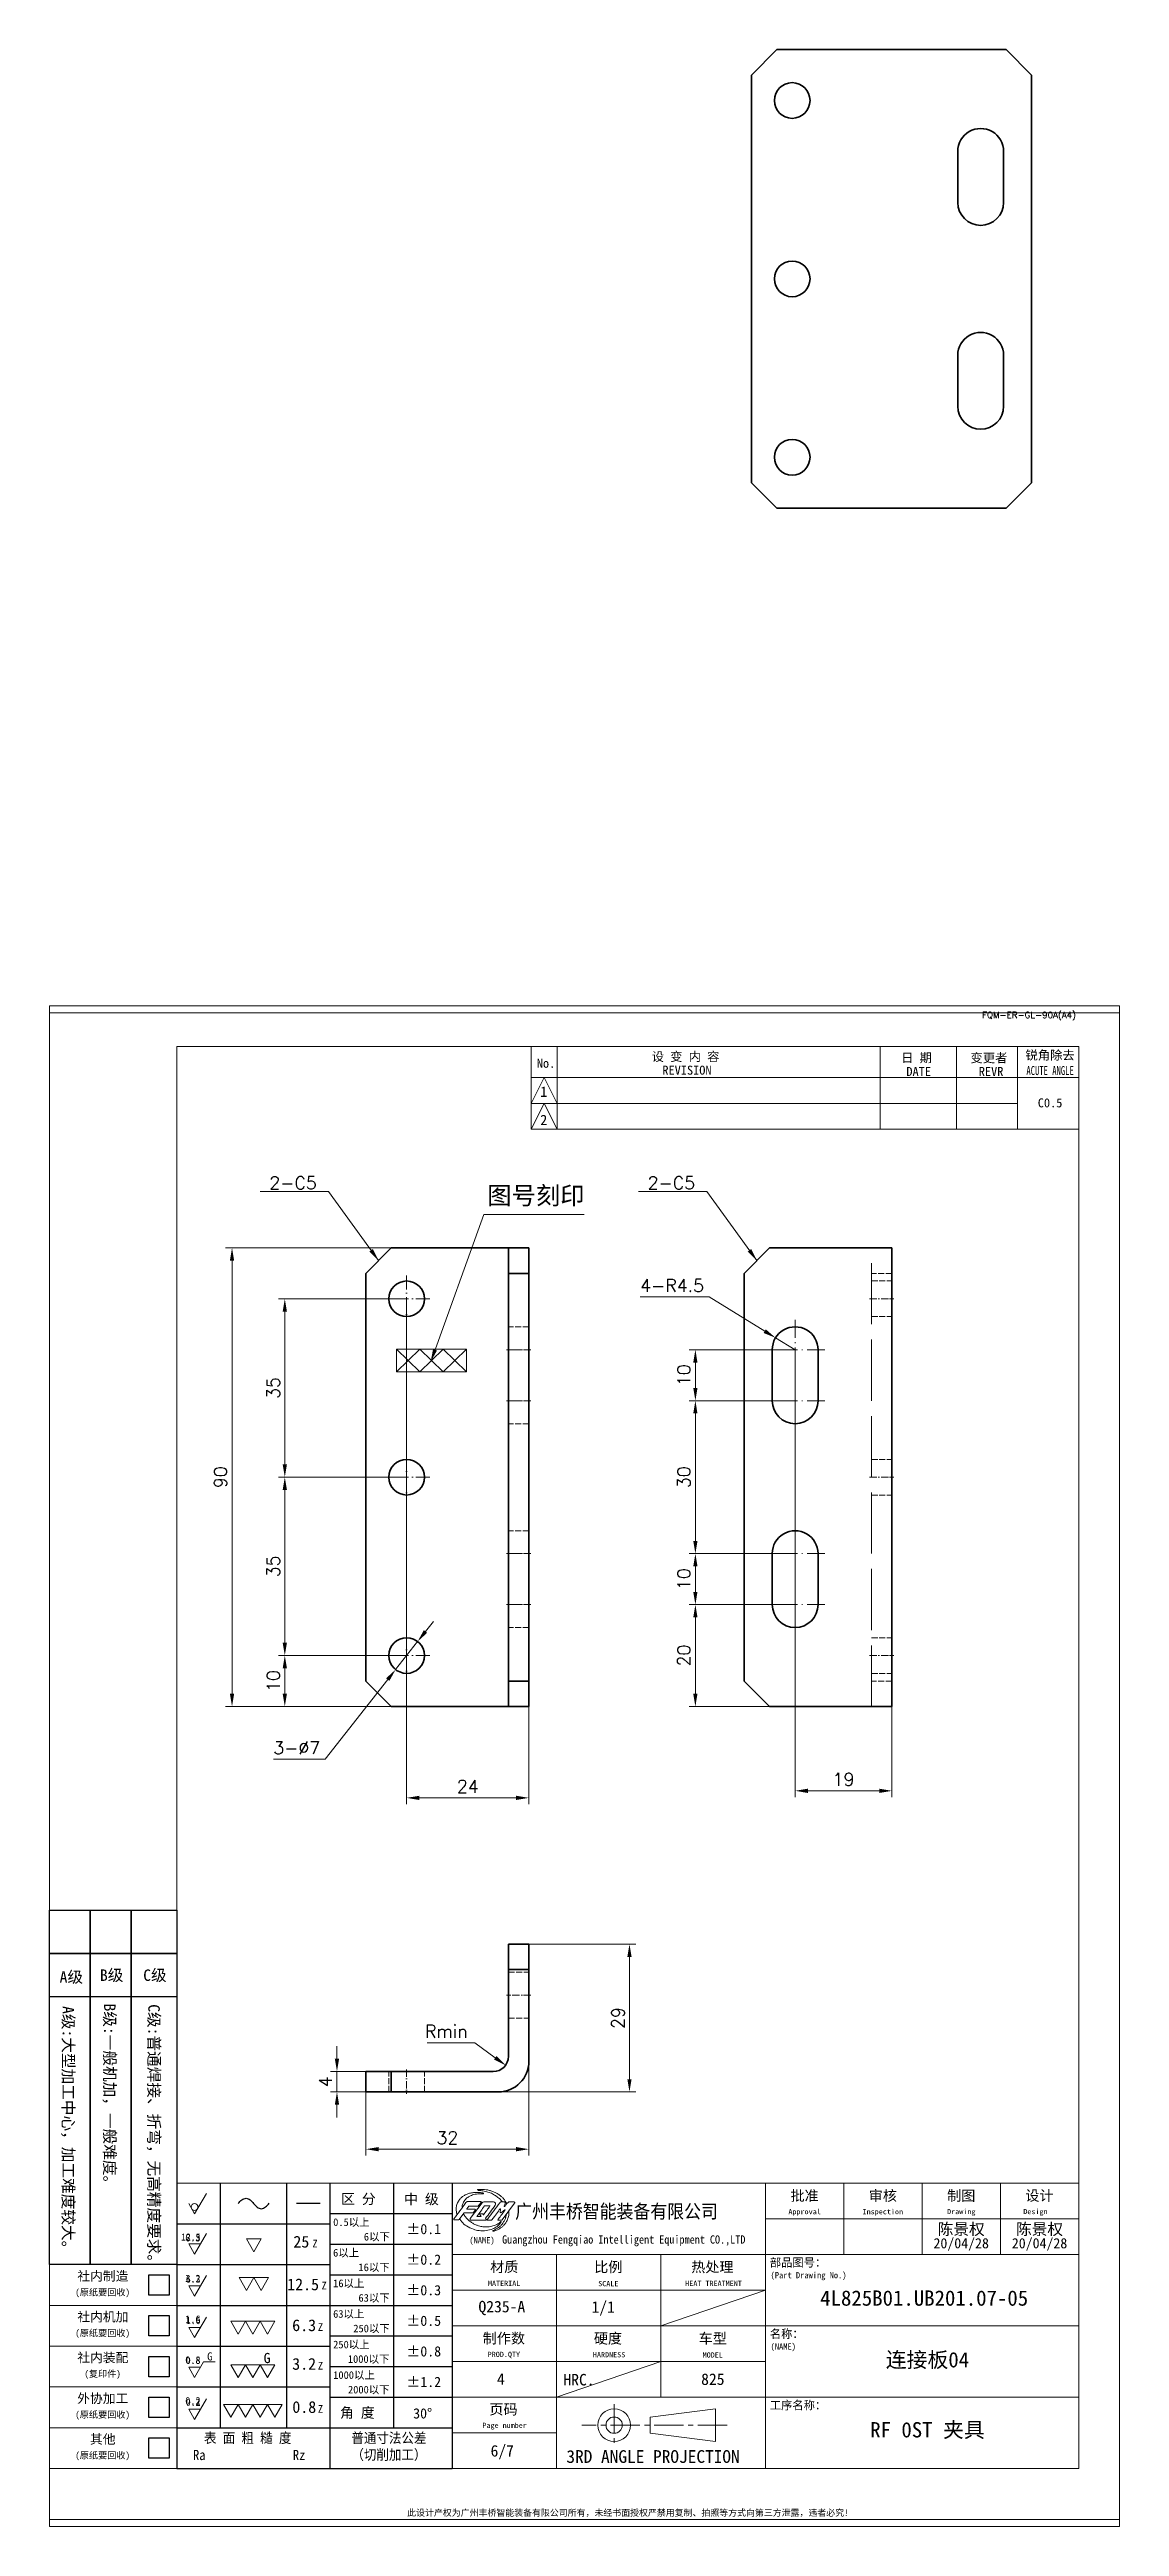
# Model space of a CAD drawing. Header units: millimetres. Extents: x -162325 to -83245, y 277409 to 326486.
# Drawn here: x -154398.5 to -154188.5, y 301469.7 to 301955.7 of the extents above; entities that cross this region are included whole.
import ezdxf
from ezdxf.enums import TextEntityAlignment as Align

# ---------------------------------------------------------------- set-up
doc = ezdxf.new("R2010")
doc.units = ezdxf.units.MM
for name, pattern in [('CENTER2', [28.575, 19.05, -3.175, 3.175, -3.175]), ('DASHDOT', [18.5, 12, -3, 0.5, -3]), ('DASHED', [15, 12, -3]), ('DASHED2', [9.525, 6.35, -3.175])]:
    doc.linetypes.add(name, pattern=pattern)
for name, color, linetype, lineweight in [('A4', 3, 'Continuous', 20), ('中心线', 2, 'CENTER2', 13), ('图框', 7, 'Continuous', 20), ('尺寸线', 3, 'Continuous', 13), ('文字', 1, 'Continuous', 13), ('标注线', 3, 'Continuous', 25), ('细实线', 4, 'Continuous', 25), ('虚线', 2, 'DASHED2', 25)]:
    doc.layers.add(name, color=color, linetype=linetype, lineweight=lineweight)
doc.layers.add('MARK', color=7, linetype='Continuous')
doc.styles.add('CH-1', font='')
doc.styles.add('DIM', font='romans.shx', dxfattribs={"width": 0.8, "bigfont": 'bigfont.shx'})
doc.styles.add('MX_NOTE_STANDARD', font='txt.shx', dxfattribs={"bigfont": 'extfont.shx'})
doc.styles.get("Standard").update_dxf_attribs({"font": 'txt', "bigfont": 'gbcbig.shx'})
doc.styles.get('CH-1').set_extended_font_data('SimSun')
doc.dimstyles.new('副本01', dxfattribs={"dimtxt": 2.5, "dimasz": 2.5, "dimexe": 1.25, "dimexo": 0, "dimgap": 1, "dimtad": 1, "dimdsep": 46, "dimtxsty": 'Standard', "dimcen": 1, "dimclrd": 3, "dimclre": 3, "dimclrt": 1, "dimadec": 1, "dimazin": 2, "dimtfac": 1, "dimtmove": 0, "dimatfit": 3, "dimfxl": 0, "dimtolj": 1, "dimlwd": -1, "dimlwe": -1, "dimarcsym": 0})
doc.dimstyles.new('副本01$3', dxfattribs={"dimtxt": 2.5, "dimasz": 2.5, "dimexe": 1.25, "dimexo": 0, "dimgap": 1, "dimtad": 1, "dimtih": 1, "dimtoh": 1, "dimdsep": 46, "dimtxsty": 'Standard', "dimcen": 1, "dimclrd": 3, "dimclre": 3, "dimclrt": 1, "dimadec": 1, "dimazin": 2, "dimtfac": 1, "dimtmove": 0, "dimatfit": 3, "dimfxl": 0, "dimtolj": 1, "dimlwd": -1, "dimlwe": -1, "dimarcsym": 0})
doc.dimstyles.new('副本01$4', dxfattribs={"dimtxt": 2.5, "dimasz": 2.5, "dimexe": 1.25, "dimexo": 0, "dimgap": 1, "dimtad": 1, "dimtih": 1, "dimtoh": 1, "dimdsep": 46, "dimtxsty": 'Standard', "dimcen": 1, "dimclrd": 3, "dimclre": 3, "dimclrt": 1, "dimadec": 1, "dimazin": 2, "dimtfac": 1, "dimtmove": 0, "dimatfit": 3, "dimfxl": 0, "dimtolj": 1, "dimlwd": -1, "dimlwe": -1, "dimarcsym": 0})

msp = doc.modelspace()

# ---------------------------------------------------------------- texts
at = {"layer": '尺寸线', "char_height": 2.5, "width": 10.70269, "attachment_point": 1, "style": 'MX_NOTE_STANDARD'}
for insert in [(-154355.404, 301734.591), (-154281.149, 301734.591)]:
    msp.add_mtext('{\\C1;2-C5}', dxfattribs=dict(at, insert=insert))
at = {"layer": '文字', "color": 1, "linetype": 'Continuous', "style": 'CH-1'}
for s, height, p in [('陈景权', 2.25, (-154219.608, 301528.085)), ('陈景权', 2.25, (-154204.233, 301528.085)), ('20/04/28', 2, (-154219.608, 301525.117)), ('20/04/28', 2, (-154204.233, 301525.117)), ('Q235-A', 2.25, (-154309.77, 301512.579, -250.081)), ('1/1', 2.25, (-154289.874, 301512.579, -250.081)), ('4L825B01.UB201.07-05', 3, (-154226.876, 301514.494, -250.081)), ('连接板04', 3, (-154226.237, 301502.464, -250.081)), ('4', 2.25, (-154309.962, 301498.623, -250.081)), ('825', 2.25, (-154268.351, 301498.579, -250.081)), ('RF 0ST 夹具', 3, (-154226.237, 301488.725, -250.081)), ('6/7', 2.25, (-154309.688, 301484.366, -250.081))]:
    msp.add_text(s, height=height, dxfattribs=at).set_placement(p, align=Align.MIDDLE)

# ---------------------------------------------------------------- blocks, each defined once
blk = doc.blocks.new('A$C34C2392C')
at = {"linetype": 'CENTER2', "ltscale": 0.3}
for p, q in [((16.64, 0), (-11.88, 0)), ((-5.53, 4.13), (-5.53, -4.13))]:
    blk.add_line(p, q, dxfattribs=at)
for p, q in [((1.54, 1.6), (14.34, 3.2)), ((1.54, -1.6), (1.54, 1.6)), ((14.34, 3.2), (14.34, -3.2)), ((14.34, -3.2), (1.54, -1.6))]:
    blk.add_line(p, q)
for radius in [3.2, 1.6]:
    blk.add_arc((-5.53, 0), radius, 0, 359.9894)
blk = doc.blocks.new('A$C67844AE1')
for p, q in [((-492, 112), (0, 112)), ((-246, 112), (-246, -112)), ((-184.5, 112), (-184.5, 56)), ((-123, 112), (-123, 56)), ((-61.5, 112), (-61.5, 56)), ((0, -112), (0, 112)), ((-246, 84), (0, 84)), ((-492, 68), (-492, -112)), ((-492, 68), (-492, -112)), ((-492, -112), (-492, 68)), ((-492, 68), (-492, -112)), ((-492, 68), (-492, -112)), ((-492, 68), (-492, -112)), ((-492, 68), (-492, -112)), ((-492, 68), (-492, -112)), ((-492, 68), (-492, -112)), ((-492, -112), (-492, 68)), ((-492, 68), (-492, -112)), ((-492, 68), (-492, -112)), ((-492, 68), (-492, -112)), ((-492, 68), (-492, -112)), ((-492, 56), (0, 56)), ((-410, 56), (-410, -112)), ((-328, 56), (-328, -56)), ((-492, 28), (-246, 28)), ((-492, 0), (0, 0)), ((-492, -28), (-246, -28)), ((-492, -56), (0, -56)), ((-492, -84), (-410, -84)), ((-492, -112), (0, -112))]:
    blk.add_line(p, q)
at = {"color": 4, "ltscale": 0.5}
for p, q in [((-487, 83.1), (-490.1, 83.1)), ((-482.7, 88.4), (-486.5, 83.4)), ((-478.7, 93.9), (-480.4, 91.7)), ((-468.4, 96.5), (-477.7, 84.1)), ((-477, 82.8), (-466, 82.8)), ((-473.8, 90.8), (-475.1, 88.9)), ((-469.3, 85.8), (-472.6, 85.8)), ((-469.2, 85.9), (-470.1, 87.3)), ((-467.8, 87.8), (-469.9, 87.8)), ((-467.8, 87.8), (-467.4, 87.1)), ((-467.1, 97.2), (-459.4, 97.2)), ((-463.8, 82.8), (-461.4, 82.8)), ((-451, 97.2), (-453.6, 97.2)), ((-452.7, 83.1), (-442.9, 96.3)), ((-447.5, 97.2), (-443.3, 97.2))]:
    blk.add_line(p, q, dxfattribs=at)
for centre, radius, start, end in [((-480, 96.4), 1.09, 90, 143.2146), ((-469.2, 97.2), 0.219, 322.847, 90), ((-490.1, 83.7), 0.547, 143.2146, 270), ((-487, 83.7), 0.547, 270, 322.7804), ((-482.3, 88.1), 0.547, 90, 142.7804), ((-480.4, 91.7), 0.0547, 142.9576, 270), ((-478.7, 93.9), 0.0547, 90, 142.9576), ((-477, 83.6), 0.821, 143.1791, 270), ((-472.6, 85.8), 0.0547, 143.2802, 270), ((-471.7, 94.5), 0.547, 270, 322.847), ((-469.3, 85.8), 0.0547, 270, 30.8735), ((-467.1, 95.6), 1.64, 90, 143.1791), ((-467.4, 87.1), 0.0547, 209.8404, 323.8117), ((-466.4, 94.1), 0.0547, 90, 143.2802), ((-463.8, 83.4), 0.547, 142.7605, 270), ((-462.2, 94.1), 0.0547, 323.8117, 90), ((-461.4, 83.6), 0.821, 270, 323.3415), ((-459.4, 95.6), 1.64, 323.504, 90), ((-455.8, 83.1), 0.274, 143.387, 270), ((-454.1, 91.8), 0.137, 354.5829, 143.4402), ((-453.6, 96.7), 0.547, 90, 142.7605), ((-453.1, 83.4), 0.547, 270, 323.5154), ((-450.5, 90.9), 0.137, 323.3038, 127.2693), ((-443.3, 96.6), 0.547, 323.5154, 90)]:
    blk.add_arc(centre, radius, start, end, dxfattribs=at)
at = {"color": 3, "ltscale": 0.5}
for points, knots in [([(-488, 87.4), (-488.3, 88.2), (-488.6, 89.5), (-488.8, 91.4), (-488.7, 93), (-488.5, 94.5), (-488, 95.9), (-487.3, 97.3), (-486.5, 98.5), (-485.6, 99.9), (-484.1, 101.2), (-482.1, 102.5), (-479.6, 103.7), (-476.6, 104.5), (-473.5, 104.7), (-470.8, 104.7), (-469, 104.5), (-468.1, 104.3), (-467.6, 104.2), (-467.4, 104.1), (-467.4, 103.8), (-467.5, 103.6), (-467.7, 103.6), (-467.8, 103.6)], [0.033361, 0.033361, 0.033361, 0.033361, 0.471833, 0.793856, 1.06763, 1.327784, 1.632518, 1.904259, 2.171672, 2.434164, 2.811787, 3.221221, 3.771763, 4.287691, 4.918993, 5.487196, 5.736969, 5.935719, 6.004988, 6.011363, 6.068145, 6.111246, 6.151841, 6.151841, 6.151841, 6.151841]), ([(-467.8, 103.6), (-468.7, 103.6), (-471.1, 103.6), (-474.8, 103.2), (-478.3, 101.8), (-481.1, 99.8), (-483, 97.3), (-484, 94.8), (-484, 93.4), (-483.9, 92.9)], [0, 0, 0, 0, 0.511401, 1.333961, 2.006207, 2.544799, 3.201133, 3.690752, 3.982461, 3.982461, 3.982461, 3.982461]), ([(-471.9, 106.8), (-471.9, 106.8), (-471.9, 106.9), (-471.1, 106.9), (-470.1, 107), (-468.3, 106.9), (-466.3, 106.9), (-463.9, 106.7), (-461.4, 105.9), (-458.9, 105.1), (-456.8, 104), (-455, 102.8), (-453.4, 101.6), (-451.6, 99.9), (-450.3, 98.1), (-449.4, 96.7), (-449.1, 95.9), (-449, 95.7)], [0, 0, 0, 0, 0.013513, 0.041806, 0.340693, 0.661167, 1.001786, 1.450195, 1.93793, 2.441413, 2.919246, 3.201062, 3.624217, 4.053268, 4.510623, 4.853859, 4.962074, 4.962074, 4.962074, 4.962074]), ([(-486.1, 83.9), (-485.6, 83.2), (-484.1, 81), (-480.4, 78), (-475.7, 75.7), (-470.4, 74.5), (-465.2, 74.6), (-460.4, 75.6), (-456.8, 77.7), (-454.7, 79.8), (-453.7, 81.1), (-453.4, 81.9), (-453.8, 82), (-453.8, 81.9), (-453.9, 81.8)], [0.008574, 0.008574, 0.008574, 0.008574, 0.511088, 1.461558, 2.551285, 3.372869, 4.408758, 5.360341, 6.07413, 6.646139, 6.965728, 7.014048, 7.055407, 7.097199, 7.097199, 7.097199, 7.097199]), ([(-453.9, 81.8), (-454.2, 81.5), (-455.1, 80.3), (-457.5, 79.1), (-460.3, 78.2), (-463.1, 77.6), (-465.7, 77.6), (-468.2, 77.7), (-470.3, 78.3), (-472.4, 78.9), (-474.6, 79.8), (-476.8, 81.1), (-479, 82.6), (-480.7, 84.6), (-482.1, 86.3), (-482.8, 87.5), (-483, 88)], [0, 0, 0, 0, 0.227272, 0.804496, 1.430419, 1.862632, 2.367125, 2.88024, 3.204387, 3.579335, 4.036384, 4.516387, 4.985288, 5.507707, 5.907232, 6.223175, 6.223175, 6.223175, 6.223175]), ([(-449.4, 87.5), (-449.5, 86.9), (-449.6, 86.1), (-449.9, 84.8), (-450.4, 83.8), (-450.8, 82.6), (-451.5, 81.6), (-452.2, 80.2), (-453.2, 79.2), (-454.3, 78), (-455.6, 77.1), (-457, 76.1), (-458.4, 75.4), (-459.2, 74.9), (-459.9, 74.7), (-459.9, 74.2), (-459.7, 74.2), (-459.5, 74.2)], [0.004933, 0.004933, 0.004933, 0.004933, 0.333622, 0.498315, 0.724349, 0.934741, 1.17012, 1.401267, 1.780901, 1.94954, 2.292483, 2.648069, 2.865789, 3.139575, 3.199954, 3.253921, 3.331828, 3.331828, 3.331828, 3.331828]), ([(-459.5, 74.2), (-459.1, 74.3), (-457.8, 74.6), (-455.9, 75.5), (-453.8, 76.8), (-452, 78), (-450.5, 79.8), (-449.2, 81.6), (-448.2, 83.9), (-447.3, 86.8), (-447.3, 89.1), (-447.3, 90.4)], [0, 0, 0, 0, 0.196818, 0.752706, 1.133972, 1.558354, 1.94217, 2.414014, 2.774875, 3.316286, 4.02771, 4.02771, 4.02771, 4.02771])]:
    blk.add_open_spline(points, degree=3, knots=knots, dxfattribs=at)
at = {"color": 4, "ltscale": 0.5}
for points, knots in [([(-480, 97.5), (-479.8, 97.5), (-479.7, 97.5), (-479.5, 97.5), (-479.5, 97.5), (-479.5, 97.5), (-479.5, 97.5), (-476.4, 97.5), (-473.2, 97.5), (-470.1, 97.5), (-470.1, 97.5), (-470.1, 97.5), (-470.1, 97.5), (-469.8, 97.5), (-469.5, 97.5), (-469.2, 97.5)], [-0.077734, -0.077734, -0.077734, -0.077734, 0, 0, 0, 0, 0, 0, 1.729211, 1.729211, 1.729211, 1.729211, 1.729211, 1.729211, 1.885805, 1.885805, 1.885805, 1.885805]), ([(-480.8, 97), (-480.9, 96.9), (-481, 96.8), (-481.1, 96.7), (-484.3, 92.4), (-487.4, 88.2), (-490.6, 84)], [-0.084236, -0.084236, -0.084236, -0.084236, 0, 0, 0, 2.885251, 2.885251, 2.885251, 2.885251]), ([(-471.7, 94), (-471.7, 94), (-471.7, 94), (-471.8, 94), (-471.8, 94), (-471.8, 94), (-471.8, 94), (-474.1, 94), (-476.4, 94), (-478.7, 94)], [-0.012966, -0.012966, -0.012966, -0.012966, 0, 0, 0, 0, 0, 0, 1.257183, 1.257183, 1.257183, 1.257183]), ([(-469, 97.1), (-469.2, 96.9), (-469.4, 96.7), (-469.5, 96.5), (-469.5, 96.5), (-469.5, 96.5), (-469.5, 96.5), (-470, 95.8), (-470.6, 95.1), (-471.1, 94.4), (-471.1, 94.4), (-471.1, 94.4), (-471.1, 94.4), (-471.2, 94.3), (-471.2, 94.3), (-471.3, 94.2)], [-0.1423966, -0.1423966, -0.1423966, -0.1423966, 0, 0, 0, 0, 0, 0, 0.4822707, 0.4822707, 0.4822707, 0.4822707, 0.4822707, 0.4822707, 0.529029, 0.529029, 0.529029, 0.529029]), ([(-469.9, 87.8), (-470, 87.8), (-470, 87.8), (-470.1, 87.7), (-470.2, 87.7), (-470.2, 87.6), (-470.2, 87.5), (-470.1, 87.4), (-470.1, 87.3), (-470.1, 87.3)], [0, 0, 0, 0, 0.0189462, 0.0330559, 0.0436533, 0.0575788, 0.0766083, 0.0956988, 0.1082528, 0.1082528, 0.1082528, 0.1082528]), ([(-454.1, 97), (-454.2, 96.8), (-454.4, 96.6), (-454.5, 96.4), (-457.7, 92.2), (-460.8, 88.1), (-464, 84), (-464, 83.9), (-464.1, 83.8), (-464.2, 83.7)], [-0.140102, -0.140102, -0.140102, -0.140102, 0, 0, 0, 2.844058, 2.844058, 2.844058, 2.913465, 2.913465, 2.913465, 2.913465]), ([(-456, 83.3), (-455.9, 83.5), (-455.7, 83.7), (-455.6, 83.9), (-455.6, 83.9), (-455.6, 83.9), (-455.6, 83.9), (-453.8, 86.2), (-452.1, 88.5), (-450.4, 90.9)], [-0.132838, -0.132838, -0.132838, -0.132838, 0, 0, 0, 0, 0, 0, 1.591518, 1.591518, 1.591518, 1.591518]), ([(-451, 97.2), (-451, 97.2), (-450.8, 97.2), (-450.4, 97), (-450.2, 96.5), (-450.3, 95.9), (-450.5, 95.2), (-450.8, 94.5), (-451, 94), (-451.1, 93.7), (-451.1, 93.6), (-451, 93.6), (-450.8, 93.6), (-450.5, 94), (-450, 94.6), (-449.2, 95.5), (-448.6, 96.3), (-448, 96.8), (-447.7, 97.1), (-447.5, 97.2)], [0, 0, 0, 0, 0.047379, 0.11361, 0.198731, 0.32589, 0.467244, 0.599055, 0.733672, 0.758899, 0.77069, 0.790267, 0.820293, 0.867992, 1.054564, 1.278066, 1.476304, 1.62487, 1.711224, 1.711224, 1.711224, 1.711224])]:
    blk.add_open_spline(points, degree=3, knots=knots, dxfattribs=at)
at = {"color": 3, "ltscale": 0.5}
blk.add_spline([(-471.9, 106.8), (-471.8, 106.5), (-471.3, 106.3), (-470, 106.2), (-468.7, 106), (-466.8, 105.7), (-464.7, 105.2), (-462.9, 104.7), (-461.1, 104), (-459.4, 103.1), (-457.9, 102.2), (-455.3, 100.3), (-454.1, 99.3), (-453.6, 98.7), (-452.3, 97.2)], degree=3, dxfattribs=at)
at = {"color": 4, "ltscale": 0.5}
for points in [[(-476, 88.6), (-478.1, 88.6), (-480.2, 88.6), (-482.3, 88.6)], [(-474.4, 91.6), (-476.4, 91.6), (-478.4, 91.6), (-480.4, 91.6)], [(-466.4, 94.2), (-468.5, 91.4), (-470.5, 88.6), (-472.6, 85.9)], [(-462.2, 94.1), (-463.9, 91.8), (-465.6, 89.4), (-467.3, 87.1)], [(-466.4, 94.2), (-465, 94.2), (-463.6, 94.2), (-462.2, 94.2)], [(-458.1, 94.6), (-460.6, 91.2), (-463.1, 87.8), (-465.6, 84.4)], [(-454.2, 91.9), (-456, 89.4), (-457.9, 86.9), (-460.7, 83.1)], [(-455.8, 82.9), (-454.9, 82.9), (-454, 82.9), (-453.1, 82.9)], [(-454.1, 89.6), (-454.1, 90.3), (-454, 91.1), (-453.9, 91.8)], [(-453.1, 89.1), (-452.3, 89.7), (-451.4, 90.4), (-450.6, 91.1)]]:
    blk.add_open_spline(points, degree=3, dxfattribs=at)
for points in [[(-476, 88.6), (-475.6, 88.6), (-475.4, 88.7), (-475.3, 88.7), (-475.1, 88.9)], [(-473.8, 90.8), (-473.7, 91), (-473.7, 91.2), (-473.8, 91.4), (-474, 91.5), (-474.2, 91.6), (-474.4, 91.6)], [(-465.6, 84.4), (-465.6, 84.3), (-465.6, 84.2), (-465.5, 84), (-465.4, 83.8), (-465.2, 83.4), (-465.1, 83.3), (-465.1, 83.1), (-465.4, 83), (-465.7, 82.9), (-466, 82.8)], [(-454.1, 89.6), (-454.2, 89.2), (-454.1, 89), (-454, 88.8), (-453.8, 88.8), (-453.6, 88.8), (-453.4, 88.9), (-453.1, 89.1)]]:
    blk.add_spline(points, degree=3, dxfattribs=at)
at = {"layer": '细实线', "color": 0, "linetype": 'Continuous'}
for p, q in [((-492, 112), (-492, 56)), ((-492, 68), (-492, -112)), ((-492, 68), (-492, -112)), ((-492, 68), (-492, -112))]:
    blk.add_line(p, q, dxfattribs=at)
at = {"lineweight": 35, "xscale": 4, "yscale": 4, "zscale": 4}
blk.add_blockref('A$C34C2392C', (-342.6, -78), dxfattribs=at)
at = {"style": 'CH-1'}
for s, height, p in [('批准', 8.11, (-215.2, 102.3)), ('审核', 8.11, (-153.8, 102.3)), ('制图', 8.11, (-92.2, 102.3)), ('设计', 8.11, (-30.8, 102.3)), ('Approval', 4.06, (-215.2, 89.1)), ('Inspection', 4.06, (-153.8, 89.1)), ('Drawing', 4.06, (-92.2, 89.1)), ('Design  ', 4.06, (-30.8, 89.1)), ('比例', 8.11, (-369.3, 46.3)), ('MATERIAL', 4.06, (-451.1, 33.3)), ('SCALE', 4.06, (-369.3, 33.1)), ('制作数', 8.11, (-451.3, -9.7)), ('车型', 8.11, (-287.3, -9.7)), ('PROD.QTY', 4.06, (-451.3, -22.9)), ('MODEL', 4.06, (-287.3, -22.9)), ('3RD ANGLE PROJECTION', 10, (-334.2, -102.6))]:
    blk.add_text(s, height=height, dxfattribs=at).set_placement(p, align=Align.MIDDLE)
at = {"lineweight": 35, "style": 'CH-1'}
for s, height, p in [('(NAME)', 4.87, (-478.4, 64.7)), ('部品图号：', 6.49, (-242.5, 46.4)), ('(Part Drawing No.)', 4.868, (-241.9, 37.3)), ('名称：', 6.49, (-242.5, -9.6)), ('(NAME)', 4.87, (-241.9, -18.7)), ('工序名称：', 6.49, (-242.5, -65.6))]:
    blk.add_text(s, height=height, dxfattribs=at).set_placement(p)
at = {"style": 'CH-1'}
blk.add_text('材质', height=8.11, dxfattribs=at).set_placement((-462.1, 42.2))
at = {"lineweight": 35, "style": 'CH-1'}
for s, height, p in [('热处理', 8.11, (-287.6, 46.3)), ('HEAT TREATMENT', 4.055, (-286.7, 33.3)), ('硬度', 8.11, (-369.6, -9.7)), ('HRC.', 9, (-392.3, -42.3, -1000.3)), ('HARDNESS', 4.06, (-368.7, -22.7)), ('Page number', 4.055, (-450.7, -78.7)), ('页码', 8.11, (-451.6, -65.7))]:
    blk.add_text(s, height=height, dxfattribs=at).set_placement(p, align=Align.MIDDLE)
at = {"layer": 'MARK', "style": 'CH-1', "width": 0.9}
blk.add_text('广州丰桥智能装备有限公司', height=10.8, dxfattribs=at).set_placement((-442.4, 84.4))
at = {"layer": 'MARK', "insert": (-452.7, 71), "char_height": 6.5, "width": 556.951, "attachment_point": 1, "style": 'CH-1'}
blk.add_mtext('{\\W0.9;Guangzhou Fengqiao Intelligent Equipment CO.,LTD}', dxfattribs=at)
blk = doc.blocks.new('A$C32AF00EF')
for p, q in [((-1.44, 2.5), (0, 0)), ((0, 0), (2.89, 5))]:
    blk.add_line(p, q)
blk.add_circle((0, 1.67), 0.833)
blk = doc.blocks.new('A$C553B2148')
for p, q in [((1.44, 0), (-1.44, 0)), ((-1.44, 0), (0, -2.5)), ((0, -2.5), (2.89, 2.5))]:
    blk.add_line(p, q)
at = {"style": 'MX_NOTE_STANDARD'}
blk.add_attdef('12.5', text='', height=1.75, dxfattribs=at).set_placement((1.44, 0.28), align=Align.BOTTOM_RIGHT)
blk = doc.blocks.new('A$C1377093C')
for p, q in [((0, 0), (-1.44, 2.5)), ((-1.44, 2.5), (1.44, 2.5)), ((1.44, 2.5), (0, 0))]:
    blk.add_line(p, q)
blk = doc.blocks.new('A$C6D2D6B6B')
for p, q in [((0, 0), (-1.44, 2.5)), ((-1.44, 2.5), (1.44, 2.5)), ((1.44, 2.5), (0, 0)), ((1.44, 2.5), (4.33, 2.5)), ((2.89, 0), (1.44, 2.5)), ((4.33, 2.5), (2.89, 0))]:
    blk.add_line(p, q)
blk = doc.blocks.new('A$C62DD302B')
for p, q in [((-2.89, 0), (-4.33, 2.5)), ((-4.33, 2.5), (-1.44, 2.5)), ((-1.44, 2.5), (-2.89, 0)), ((-1.44, 2.5), (1.44, 2.5)), ((0, 0), (-1.44, 2.5)), ((1.44, 2.5), (0, 0)), ((2.89, 0), (1.44, 2.5)), ((1.44, 2.5), (4.33, 2.5)), ((4.33, 2.5), (2.89, 0))]:
    blk.add_line(p, q)
blk = doc.blocks.new('A$C077E39D2')
for p, q in [((-4.33, -2.5), (-5.77, 0)), ((-5.77, 0), (-2.89, 0)), ((-2.89, 0), (-4.33, -2.5)), ((-2.89, 0), (0, 0)), ((-1.44, -2.5), (-2.89, 0)), ((0, 0), (-1.44, -2.5)), ((1.44, -2.5), (0, 0)), ((0, 0), (2.89, 0)), ((2.89, 0), (1.44, -2.5)), ((4.33, -2.5), (2.89, 0)), ((2.89, 0), (5.77, 0)), ((5.77, 0), (4.33, -2.5))]:
    blk.add_line(p, q)
blk = doc.blocks.new('A$C09D43E00')
for p, q in [((1.15, 2), (-1.15, 2)), ((-1.15, 2), (0, 0)), ((0, 0), (1.78, 3.08)), ((1.78, 3.08), (4.07, 3.08))]:
    blk.add_line(p, q)
at = {"style": 'MX_NOTE_STANDARD'}
blk.add_attdef('12.5', text='', height=1.4, dxfattribs=at).set_placement((1.15, 2.22), align=Align.BOTTOM_RIGHT)
at = {"layer": '细实线', "color": 0, "style": 'CH-1'}
blk.add_text('G', height=1.6, dxfattribs=at).set_placement((2.47, 3.33))
blk = doc.blocks.new('A$C339E5D7D')
for p, q in [((-2.89, 0), (-4.33, 2.5)), ((-4.33, 2.5), (-1.44, 2.5)), ((-1.44, 2.5), (-2.89, 0)), ((-1.44, 2.5), (1.44, 2.5)), ((0, 0), (-1.44, 2.5)), ((1.44, 2.5), (0, 0)), ((2.89, 0), (1.44, 2.5)), ((1.44, 2.5), (4.33, 2.5)), ((4.33, 2.5), (2.89, 0))]:
    blk.add_line(p, q)
at = {"layer": '细实线', "color": 0, "style": 'CH-1'}
blk.add_text('G', height=2, dxfattribs=at).set_placement((2.13, 2.81))
blk = doc.blocks.new('54')
for p, q in [((5360.79, 6053.19), (5468.79, 6053.19)), ((5468.79, 6047.19), (5468.79, 5957.19)), ((5468.79, 6047.19), (5468.79, 5957.19)), ((5468.79, 5957.19), (5468.79, 6047.19)), ((5468.79, 6047.19), (5468.79, 5957.19)), ((5468.79, 6047.19), (5468.79, 5957.19)), ((5468.79, 6047.19), (5468.79, 5957.19)), ((5468.79, 6047.19), (5468.79, 5957.19)), ((5468.79, 6047.19), (5468.79, 5957.19)), ((5468.79, 6047.19), (5468.79, 5957.19)), ((5468.79, 5957.19), (5468.79, 6047.19)), ((5468.79, 6047.19), (5468.79, 5957.19)), ((5468.79, 6047.19), (5468.79, 5957.19)), ((5468.79, 6047.19), (5468.79, 5957.19)), ((5468.79, 6047.19), (5468.79, 5957.19))]:
    blk.add_line(p, q)
at = {"layer": '细实线', "color": 0, "linetype": 'Continuous'}
for p, q in [((5360.79, 6053.19), (5360.79, 5941.19)), ((5377.79, 6053.19), (5377.79, 5957.19)), ((5403.79, 6053.19), (5403.79, 5957.19)), ((5420.79, 6053.19), (5420.79, 5941.19)), ((5445.79, 6053.19), (5445.79, 5957.19)), ((5468.79, 6053.19), (5468.79, 5941.19)), ((5468.79, 6047.19), (5468.79, 5957.19)), ((5468.79, 6047.19), (5468.79, 5957.19)), ((5468.79, 6047.19), (5468.79, 5957.19)), ((5360.79, 6037.19), (5420.79, 6037.19)), ((5407.7, 6045.29), (5417.04, 6045.29)), ((5420.79, 6041.19), (5468.79, 6041.19)), ((5420.79, 6029.19), (5468.79, 6029.19)), ((5360.79, 6021.19), (5420.79, 6021.19)), ((5420.79, 6017.19), (5468.79, 6017.19)), ((5360.79, 6005.19), (5420.79, 6005.19)), ((5420.79, 6005.19), (5468.79, 6005.19)), ((5360.79, 5989.19), (5420.79, 5989.19)), ((5420.79, 5993.19), (5468.79, 5993.19)), ((5420.79, 5981.19), (5468.79, 5981.19)), ((5360.79, 5973.19), (5420.79, 5973.19)), ((5420.79, 5969.19), (5468.79, 5969.19)), ((5360.79, 5957.19), (5468.79, 5957.19)), ((5360.79, 5957.19), (5468.79, 5957.19)), ((5360.79, 5941.19), (5468.79, 5941.19))]:
    blk.add_line(p, q, dxfattribs=at)
at = {"layer": '细实线', "color": 0, "linetype": 'Continuous', "start_tangent": (0.606347, 0.7952), "end_tangent": (0.584547, 0.81136)}
blk.add_spline([(5384.88, 6045.23), (5386.3, 6046.61), (5387.98, 6047.24), (5389.51, 6046.59), (5390.93, 6045.19), (5392.37, 6043.78), (5393.91, 6043.13), (5395.61, 6043.82), (5397.01, 6045.27)], degree=3, dxfattribs=at)
for name, p, xscale, yscale, zscale in [('A$C32AF00EF', (5367.73, 6041.13), 1.600000000000364, 1.600000000000364, 1.600000000000364), ('A$C1377093C', (5390.94, 6026.26), 2, 2, 2), ('A$C6D2D6B6B', (5388.15, 6011.08), 2, 2, 2), ('A$C62DD302B', (5390.57, 5993.94), 2, 2, 2), ('A$C077E39D2', (5390.57, 5966.26), 2, 2, 2)]:
    blk.add_blockref(name, p, dxfattribs=dict(xscale=xscale, yscale=yscale, zscale=zscale))
ref = blk.add_blockref('A$C553B2148', (5367.73, 6029.35), dxfattribs=dict(xscale=1.600000000000364, yscale=1.600000000000364, zscale=1.600000000000364))
ref.add_attrib('12.5', '12.5', dxfattribs={"height": 2.8, "style": 'CH-1'}).set_placement((5370.04, 6029.8), align=Align.BOTTOM_RIGHT)
ref = blk.add_blockref('A$C553B2148', (5367.73, 6012.86), dxfattribs=dict(xscale=1.600000000000364, yscale=1.600000000000364, zscale=1.600000000000364))
ref.add_attrib('12.5', '6.3', dxfattribs={"height": 2.8, "style": 'CH-1'}).set_placement((5370.04, 6013.31), align=Align.BOTTOM_RIGHT)
ref = blk.add_blockref('A$C553B2148', (5367.73, 5996.56), dxfattribs=dict(xscale=1.600000000000364, yscale=1.600000000000364, zscale=1.600000000000364))
ref.add_attrib('12.5', '1.6', dxfattribs={"height": 2.8, "style": 'CH-1'}).set_placement((5370.04, 5997.01), align=Align.BOTTOM_RIGHT)
at = {"lineweight": 35}
ref = blk.add_blockref('A$C09D43E00', (5367.73, 5976.92), dxfattribs=dict(at, xscale=2, yscale=2, zscale=2))
ref.add_attrib('12.5', '0.8', dxfattribs={"height": 2.8, "style": 'CH-1'}).set_placement((5370.04, 5981.37), align=Align.BOTTOM_RIGHT)
at = {"lineweight": 35, "xscale": 2, "yscale": 2, "zscale": 2}
blk.add_blockref('A$C339E5D7D', (5390.57, 5976.92), dxfattribs=at)
ref = blk.add_blockref('A$C553B2148', (5367.73, 5964.47), dxfattribs=dict(xscale=1.600000000000364, yscale=1.600000000000364, zscale=1.600000000000364))
ref.add_attrib('12.5', '0.2', dxfattribs={"height": 2.8, "style": 'CH-1'}).set_placement((5370.04, 5964.92), align=Align.BOTTOM_RIGHT)
at = {"style": 'CH-1', "width": 0.9}
for s, p in [('表 面 粗 糙 度', (5388.59, 5953.25)), ('普通寸法公差', (5444.02, 5953.25)), ('（切削加工）', (5444.02, 5946.67)), ('Ra              Rz', (5389.17, 5946.45))]:
    blk.add_text(s, height=4, dxfattribs=at).set_placement(p, align=Align.MIDDLE)
at = {"layer": '细实线', "color": 0, "style": 'CH-1'}
for s, height, p in [('区 分', 4, (5432.03, 6046.97)), ('中 级', 4, (5456.79, 6046.97)), ('0.5以上', 3, (5429.3, 6037.89)), ('6以上', 3, (5427.22, 6025.89)), ('6以下', 3, (5439.3, 6032.14)), ('16以下', 3, (5438.2, 6020.14)), ('16以上', 3, (5428.26, 6013.89)), ('63以下', 3, (5438.2, 6008.14)), ('63以上', 3, (5428.26, 6001.89)), ('250以下', 3, (5437.19, 5996.14)), ('250以上', 3, (5429.3, 5989.89)), ('1000以上', 3, (5430.33, 5977.89)), ('1000以下', 3, (5436.08, 5984.14)), ('2000以下', 3, (5436.13, 5972.14)), ('角 度', 4, (5431.63, 5963.15))]:
    blk.add_text(s, height=height, dxfattribs=at).set_placement(p, align=Align.MIDDLE)
for s, height, p in [('%%P0.1', 4, (5450.91, 6033.15)), ('6.3', 2.944, (5364.07, 6030.28)), ('25', 4.6, (5406.51, 6027.88)), ('Z', 3, (5414, 6027.96)), ('3.2', 2.944, (5364.07, 6014.28)), ('%%P0.2', 4, (5450.91, 6021.15)), ('12.5', 4.6, (5404.08, 6011.13)), ('Z', 3, (5417.58, 6011.47)), ('%%P0.3', 4, (5450.91, 6009.15)), ('1.6', 2.944, (5364.07, 5998.28)), ('6.3', 4.6, (5406.05, 5995.09)), ('Z', 3, (5416.15, 5995.17)), ('%%P0.5', 4, (5450.91, 5997.15)), ('%%P0.8', 4, (5450.91, 5985.15)), ('0.8', 2.944, (5364.07, 5982.28)), ('3.2', 4.6, (5406.05, 5979.93)), ('Z', 3, (5416.15, 5980.01)), ('0.2', 2.944, (5364.07, 5966.28)), ('%%P1.2', 4, (5450.91, 5973.15)), ('0.8', 4.6, (5406.1, 5963)), ('Z', 3, (5416.15, 5963.08)), ('30°', 4, (5453.55, 5960.81))]:
    blk.add_text(s, height=height, dxfattribs=at).set_placement(p)
blk = doc.blocks.new('fenlei')
at = {"layer": '图框'}
for points in [[(-25, 32), (0, 32), (0, 40), (-25, 40)], [(-25, 24), (0, 24), (0, 32), (-25, 32)], [(-25, 16), (0, 16), (0, 24), (-25, 24)], [(-25, 8), (0, 8), (0, 16), (-25, 16)], [(-25, 0), (0, 0), (0, 8), (-25, 8)]]:
    blk.add_lwpolyline(points, close=True, dxfattribs=at)
at = {"layer": '细实线'}
for points in [[(-5.5, 38), (-1.5, 38), (-1.5, 34), (-5.5, 34)], [(-5.5, 30), (-1.5, 30), (-1.5, 26), (-5.5, 26)], [(-5.5, 22), (-1.5, 22), (-1.5, 18), (-5.5, 18)], [(-5.5, 14), (-1.5, 14), (-1.5, 10), (-5.5, 10)], [(-5.5, 6), (-1.5, 6), (-1.5, 2), (-5.5, 2)]]:
    blk.add_lwpolyline(points, close=True, dxfattribs=at)
at = {"style": 'CH-1'}
for s, height, p in [('社内制造', 1.836, (-14.54, 37.8)), ('(原纸要回收)', 1.285, (-14.58, 34.52)), ('社内机加', 1.836, (-14.54, 29.8)), ('(原纸要回收)', 1.285, (-14.58, 26.52)), ('社内装配', 1.836, (-14.54, 21.8)), ('外协加工', 1.836, (-14.54, 13.8)), ('(复印件)', 1.285, (-14.58, 18.52)), ('(原纸要回收)', 1.285, (-14.58, 10.52)), ('其他', 1.836, (-14.54, 5.8)), ('(原纸要回收)', 1.285, (-14.58, 2.52))]:
    blk.add_text(s, height=height, dxfattribs=at).set_placement(p, align=Align.MIDDLE)
blk = doc.blocks.new('机加分类')
at = {"layer": '细实线'}
for p, q in [((-94, -8.5), (-94, 0)), ((-94, 0), (-86, 0)), ((-86, -8.5), (-86, 0)), ((-86, 0), (-78, 0)), ((-86, 0), (-86, -8.5)), ((-78, -8.5), (-78, 0)), ((-78, 0), (-69, 0)), ((-78, 0), (-78, -8.5)), ((-69, 0), (-69, -8.5)), ((-86, -8.5), (-94, -8.5)), ((-94, -17), (-94, -8.5)), ((-94, -8.5), (-86, -8.5)), ((-78, -8.5), (-86, -8.5)), ((-86, -17), (-86, -8.5)), ((-86, -8.5), (-78, -8.5)), ((-86, -8.5), (-86, -17)), ((-69, -8.5), (-78, -8.5)), ((-78, -17), (-78, -8.5)), ((-78, -8.5), (-69, -8.5)), ((-78, -8.5), (-78, -17)), ((-69, -8.5), (-69, -17)), ((-86, -17), (-94, -17)), ((-94, -69.55), (-94, -17)), ((-78, -17), (-86, -17)), ((-86, -69.55), (-86, -17)), ((-86, -17), (-86, -69.55)), ((-69, -17), (-78, -17)), ((-78, -69.55), (-78, -17)), ((-78, -17), (-78, -69.55)), ((-69, -17), (-69, -69.55)), ((-86, -69.55), (-94, -69.55)), ((-78, -69.55), (-86, -69.55)), ((-69, -69.55), (-78, -69.55))]:
    blk.add_line(p, q, dxfattribs=at)
at = {"layer": '文字', "color": 1, "linetype": 'Continuous', "style": 'CH-1'}
blk.add_text('A级', height=2.25, dxfattribs=at).set_placement((-89.72, -14.22, -250.08), align=Align.CENTER)
for s, p in [('B级', (-81.81, -12.71, -250.08)), ('C级', (-73.31, -12.71, -250.08))]:
    blk.add_text(s, height=2.25, dxfattribs=at).set_placement(p, align=Align.MIDDLE)
for s, p in [('A级:大型加工中心，加工难度较大。', (-90.3, -43.36)), ('B级:一般机加，一般难度。', (-82.16, -36.72)), ('C级:普通焊接、折弯，无高精度要求。', (-73.47, -44.53))]:
    blk.add_text(s, height=2.25, rotation=270, dxfattribs=at).set_placement(p, align=Align.MIDDLE)
blk = doc.blocks.new('1比1 竖框')
at = {"layer": '图框'}
for p, q in [((0, 0), (0, 297)), ((0, 297), (210, 297)), ((178, 297), (202, 297)), ((210, 297), (210, 0)), ((25, 289), (202, 289)), ((25, 10), (25, 289)), ((25, 272.79), (25, 289)), ((94.55, 272.79), (94.55, 289)), ((99.62, 289), (99.62, 272.79)), ((163, 289), (163, 272.79)), ((163, 289), (163, 272.79)), ((163, 289), (163, 272.79)), ((163, 289), (163, 272.79)), ((163, 289), (163, 272.79)), ((178, 289), (178, 272.79)), ((178, 289), (178, 272.79)), ((178, 289), (178, 272.79)), ((178, 289), (178, 272.79)), ((178, 289), (178, 272.79)), ((178, 289), (202, 289)), ((178, 289), (202, 289)), ((178, 289), (202, 289)), ((178, 289), (202, 289)), ((202, 289), (178, 289)), ((190, 289), (190, 272.79)), ((190, 289), (190, 272.79)), ((190, 289), (190, 272.79)), ((190, 289), (190, 272.79)), ((190, 289), (190, 272.79)), ((202, 289), (202, 10)), ((94.55, 277.86), (97.09, 282.93)), ((94.55, 282.93), (190, 282.93)), ((94.55, 282.93), (190, 282.93)), ((94.55, 282.93), (190, 282.93)), ((94.55, 282.93), (190, 282.93)), ((97.09, 282.93), (99.62, 277.86)), ((190, 282.93), (202, 282.93)), ((190, 282.93), (202, 282.93)), ((190, 282.93), (202, 282.93)), ((190, 282.93), (202, 282.93)), ((94.55, 272.79), (97.09, 277.86)), ((94.55, 277.86), (190, 277.86)), ((94.55, 277.86), (190, 277.86)), ((94.55, 277.86), (190, 277.86)), ((94.55, 277.86), (190, 277.86)), ((97.09, 277.86), (99.62, 272.79)), ((94.55, 272.79), (202, 272.79)), ((202, 272.79), (94.55, 272.79)), ((94.55, 272.79), (202, 272.79)), ((94.55, 272.79), (202, 272.79)), ((30.07, 10), (202, 10)), ((210, 0), (0, 0))]:
    blk.add_line(p, q, dxfattribs=at)
blk.add_blockref('机加分类', (94, 119.55))
for name, p, xscale, yscale, zscale in [('54', (-2655.4, -2960.59), 0.5, 0.5, 0.5), ('A$C67844AE1', (202, 38), 0.25, 0.25, 0.25)]:
    blk.add_blockref(name, p, dxfattribs=dict(at, xscale=xscale, yscale=yscale, zscale=zscale))
blk.add_blockref('fenlei', (25, 10), dxfattribs=at)
at = {"layer": '图框', "style": 'CH-1'}
for s, height, p in [('设 变 内 容', 1.775, (124.84, 287.09)), ('日 期', 1.775, (170.17, 286.84)), ('变更者', 1.775, (184.38, 286.84)), ('锐角除去', 1.775, (196.38, 287.37)), ('No.', 1.775, (97.45, 285.73)), ('REVISION', 1.775, (125.11, 284.38)), ('DATE', 1.775, (170.59, 284.13)), ('REVR', 1.775, (184.8, 284.13)), ('1', 2.03, (97, 280.16)), ('C0.5', 1.775, (196.38, 277.97)), ('2', 2.03, (97, 274.61))]:
    blk.add_text(s, height=height, dxfattribs=at).set_placement(p, align=Align.MIDDLE)
at = {"layer": '图框', "style": 'CH-1', "width": 0.7}
blk.add_text('ACUTE ANGLE', height=1.7746, dxfattribs=at).set_placement((196.38, 284.31), align=Align.MIDDLE)
at = {"layer": '图框', "char_height": 1.25}
for s, insert, width, attachment_point in [('{\\Ftxt,@extfont2|c134;FQM-ER-GL-90A(A4)}', (192.25, 295), 39, 5), ('{\\fSimSun|b1|i0|c134|p2;此设计产权为广州丰桥智能装备有限公司所有，未经书面授权严禁用复制、拍照等方式向第三方泄露，违者必究!}', (113.5, 0.5), 177, 8)]:
    blk.add_mtext(s, dxfattribs=dict(at, insert=insert, width=width, attachment_point=attachment_point))
blk = doc.blocks.new('*D407')
at = {"layer": 'Defpoints', "color": 0, "transparency": 16777216}
for p in [(-154342.13, 301558.97), (-154336.46, 301558.97), (-154336.46, 301554.97)]:
    blk.add_point(p, dxfattribs=at)
at = {"layer": '尺寸线', "color": 3, "transparency": 16777216}
for p, q in [((-154342.13, 301561.47), (-154342.13, 301563.97)), ((-154336.46, 301558.97), (-154343.38, 301558.97)), ((-154342.13, 301554.97), (-154342.13, 301558.97)), ((-154336.46, 301554.97), (-154343.38, 301554.97)), ((-154342.13, 301552.47), (-154342.13, 301549.97))]:
    blk.add_line(p, q, dxfattribs=at)
for points in [[(-154342.55, 301561.47), (-154341.71, 301561.47), (-154342.13, 301558.97)], [(-154342.55, 301552.47), (-154341.71, 301552.47), (-154342.13, 301554.97)]]:
    blk.add_solid(points, dxfattribs=at)
at = {"layer": '尺寸线', "color": 1, "transparency": 16777216, "insert": (-154344.38, 301556.97), "char_height": 2.5, "attachment_point": 5, "rotation": 90}
blk.add_mtext('\\A1;4', dxfattribs=at)
blk = doc.blocks.new('*D408')
at = {"layer": 'Defpoints', "color": 0, "transparency": 16777216}
for p in [(-154304.46, 301565.97), (-154336.46, 301556.3), (-154304.46, 301543.73)]:
    blk.add_point(p, dxfattribs=at)
at = {"layer": '尺寸线', "color": 3, "transparency": 16777216}
for p, q in [((-154304.46, 301565.97), (-154304.46, 301542.48)), ((-154336.46, 301556.3), (-154336.46, 301542.48)), ((-154333.96, 301543.73), (-154306.96, 301543.73))]:
    blk.add_line(p, q, dxfattribs=at)
for points in [[(-154333.96, 301544.15), (-154333.96, 301543.31), (-154336.46, 301543.73)], [(-154306.96, 301544.15), (-154306.96, 301543.31), (-154304.46, 301543.73)]]:
    blk.add_solid(points, dxfattribs=at)
at = {"layer": '尺寸线', "color": 1, "transparency": 16777216, "insert": (-154320.46, 301545.98), "char_height": 2.5, "attachment_point": 5}
blk.add_mtext('\\A1;32', dxfattribs=at)
blk = doc.blocks.new('*D409')
at = {"layer": 'Defpoints', "color": 0, "transparency": 16777216}
for p in [(-154306.46, 301583.97), (-154284.72, 301583.97), (-154320.96, 301554.97)]:
    blk.add_point(p, dxfattribs=at)
at = {"layer": '尺寸线', "color": 3, "transparency": 16777216}
for p, q in [((-154306.46, 301583.97), (-154283.47, 301583.97)), ((-154284.72, 301557.47), (-154284.72, 301581.47)), ((-154320.96, 301554.97), (-154283.47, 301554.97))]:
    blk.add_line(p, q, dxfattribs=at)
for points in [[(-154285.13, 301581.47), (-154284.3, 301581.47), (-154284.72, 301583.97)], [(-154285.13, 301557.47), (-154284.3, 301557.47), (-154284.72, 301554.97)]]:
    blk.add_solid(points, dxfattribs=at)
at = {"layer": '尺寸线', "color": 1, "transparency": 16777216, "insert": (-154286.97, 301569.47), "char_height": 2.5, "attachment_point": 5, "rotation": 90}
blk.add_mtext('\\A1;29', dxfattribs=at)
blk = doc.blocks.new('*D410')
at = {"layer": 'Defpoints', "color": 0, "transparency": 16777216}
for p in [(-154328.46, 301710.59), (-154304.46, 301639.91), (-154328.46, 301612.67)]:
    blk.add_point(p, dxfattribs=at)
at = {"layer": '尺寸线', "color": 3, "transparency": 16777216}
for p, q in [((-154328.46, 301710.59), (-154328.46, 301611.42)), ((-154304.46, 301639.91), (-154304.46, 301611.42)), ((-154306.96, 301612.67), (-154325.96, 301612.67))]:
    blk.add_line(p, q, dxfattribs=at)
for points in [[(-154325.96, 301613.08), (-154325.96, 301612.25), (-154328.46, 301612.67)], [(-154306.96, 301613.08), (-154306.96, 301612.25), (-154304.46, 301612.67)]]:
    blk.add_solid(points, dxfattribs=at)
at = {"layer": '尺寸线', "color": 1, "transparency": 16777216, "insert": (-154316.46, 301614.92), "char_height": 2.5, "attachment_point": 5}
blk.add_mtext('\\A1;24', dxfattribs=at)
blk = doc.blocks.new('*D411')
at = {"layer": 'Defpoints', "color": 0, "transparency": 16777216}
for p in [(-154352.37, 301640.59), (-154328.46, 301640.59), (-154321.46, 301630.59)]:
    blk.add_point(p, dxfattribs=at)
at = {"layer": '尺寸线', "color": 3, "transparency": 16777216}
for p, q in [((-154328.46, 301640.59), (-154353.62, 301640.59)), ((-154352.37, 301633.09), (-154352.37, 301638.09)), ((-154321.46, 301630.59), (-154353.62, 301630.59))]:
    blk.add_line(p, q, dxfattribs=at)
for points in [[(-154352.78, 301638.09), (-154351.95, 301638.09), (-154352.37, 301640.59)], [(-154352.78, 301633.09), (-154351.95, 301633.09), (-154352.37, 301630.59)]]:
    blk.add_solid(points, dxfattribs=at)
at = {"layer": '尺寸线', "color": 1, "transparency": 16777216, "insert": (-154354.62, 301635.59), "char_height": 2.5, "attachment_point": 5, "rotation": 90}
blk.add_mtext('\\A1;10', dxfattribs=at)
blk = doc.blocks.new('*D412')
at = {"layer": 'Defpoints', "color": 0, "transparency": 16777216}
for p in [(-154352.37, 301675.59), (-154328.46, 301675.59), (-154328.46, 301640.59)]:
    blk.add_point(p, dxfattribs=at)
at = {"layer": '尺寸线', "color": 3, "transparency": 16777216}
for p, q in [((-154328.46, 301675.59), (-154353.62, 301675.59)), ((-154352.37, 301643.09), (-154352.37, 301673.09)), ((-154328.46, 301640.59), (-154353.62, 301640.59))]:
    blk.add_line(p, q, dxfattribs=at)
for points in [[(-154352.78, 301673.09), (-154351.95, 301673.09), (-154352.37, 301675.59)], [(-154352.78, 301643.09), (-154351.95, 301643.09), (-154352.37, 301640.59)]]:
    blk.add_solid(points, dxfattribs=at)
at = {"layer": '尺寸线', "color": 1, "transparency": 16777216, "insert": (-154354.62, 301658.09), "char_height": 2.5, "attachment_point": 5, "rotation": 90}
blk.add_mtext('\\A1;35', dxfattribs=at)
blk = doc.blocks.new('*D413')
at = {"layer": 'Defpoints', "color": 0, "transparency": 16777216}
for p in [(-154352.37, 301710.59), (-154328.46, 301710.59), (-154328.46, 301675.59)]:
    blk.add_point(p, dxfattribs=at)
at = {"layer": '尺寸线', "color": 3, "transparency": 16777216}
for p, q in [((-154328.46, 301710.59), (-154353.62, 301710.59)), ((-154352.37, 301678.09), (-154352.37, 301708.09)), ((-154328.46, 301675.59), (-154353.62, 301675.59))]:
    blk.add_line(p, q, dxfattribs=at)
for points in [[(-154352.78, 301708.09), (-154351.95, 301708.09), (-154352.37, 301710.59)], [(-154352.78, 301678.09), (-154351.95, 301678.09), (-154352.37, 301675.59)]]:
    blk.add_solid(points, dxfattribs=at)
at = {"layer": '尺寸线', "color": 1, "transparency": 16777216, "insert": (-154354.62, 301693.09), "char_height": 2.5, "attachment_point": 5, "rotation": 90}
blk.add_mtext('\\A1;35', dxfattribs=at)
blk = doc.blocks.new('*D414')
at = {"layer": 'Defpoints', "color": 0, "transparency": 16777216}
for p in [(-154252.2, 301700.59), (-154233.2, 301644.09), (-154252.2, 301614.05)]:
    blk.add_point(p, dxfattribs=at)
at = {"layer": '尺寸线', "color": 3, "transparency": 16777216}
for p, q in [((-154252.2, 301700.59), (-154252.2, 301612.8)), ((-154233.2, 301644.09), (-154233.2, 301612.8)), ((-154235.7, 301614.05), (-154249.7, 301614.05))]:
    blk.add_line(p, q, dxfattribs=at)
for points in [[(-154249.7, 301614.47), (-154249.7, 301613.63), (-154252.2, 301614.05)], [(-154235.7, 301614.47), (-154235.7, 301613.63), (-154233.2, 301614.05)]]:
    blk.add_solid(points, dxfattribs=at)
at = {"layer": '尺寸线', "color": 1, "transparency": 16777216, "insert": (-154242.7, 301616.3), "char_height": 2.5, "attachment_point": 5}
blk.add_mtext('\\A1;19', dxfattribs=at)
blk = doc.blocks.new('*D415')
at = {"layer": 'Defpoints', "color": 0, "transparency": 16777216}
for p in [(-154326.3, 301643.34), (-154330.62, 301637.84)]:
    blk.add_point(p, dxfattribs=at)
at = {"layer": '尺寸线', "color": 3, "transparency": 16777216}
for p, q in [((-154324.75, 301645.31), (-154323.21, 301647.28)), ((-154326.3, 301643.34), (-154330.62, 301637.84)), ((-154344.44, 301620.24), (-154332.16, 301635.87)), ((-154354.61, 301620.24), (-154344.44, 301620.24))]:
    blk.add_line(p, q, dxfattribs=at)
for points in [[(-154325.08, 301645.57), (-154324.43, 301645.05), (-154326.3, 301643.34)], [(-154332.49, 301636.13), (-154331.84, 301635.62), (-154330.62, 301637.84)]]:
    blk.add_solid(points, dxfattribs=at)
at = {"layer": '尺寸线', "color": 1, "transparency": 16777216, "insert": (-154350.02, 301622.49), "char_height": 2.5, "attachment_point": 5, "style": 'MX_NOTE_STANDARD'}
blk.add_mtext('\\A1;\\A1;3-∅7', dxfattribs=at)
blk = doc.blocks.new('*D416')
at = {"layer": 'Defpoints', "color": 0, "transparency": 16777216}
for p in [(-154271.78, 301650.59), (-154252.2, 301650.59), (-154239.2, 301630.59)]:
    blk.add_point(p, dxfattribs=at)
at = {"layer": '尺寸线', "color": 3, "transparency": 16777216}
for p, q in [((-154252.2, 301650.59), (-154273.03, 301650.59)), ((-154271.78, 301633.09), (-154271.78, 301648.09)), ((-154239.2, 301630.59), (-154273.03, 301630.59))]:
    blk.add_line(p, q, dxfattribs=at)
for points in [[(-154272.2, 301648.09), (-154271.37, 301648.09), (-154271.78, 301650.59)], [(-154272.2, 301633.09), (-154271.37, 301633.09), (-154271.78, 301630.59)]]:
    blk.add_solid(points, dxfattribs=at)
at = {"layer": '尺寸线', "color": 1, "transparency": 16777216, "insert": (-154274.03, 301640.59), "char_height": 2.5, "attachment_point": 5, "rotation": 90}
blk.add_mtext('\\A1;20', dxfattribs=at)
blk = doc.blocks.new('*D417')
at = {"layer": 'Defpoints', "color": 0, "transparency": 16777216}
for p in [(-154271.78, 301660.59), (-154252.2, 301660.59), (-154252.2, 301650.59)]:
    blk.add_point(p, dxfattribs=at)
at = {"layer": '尺寸线', "color": 3, "transparency": 16777216}
for p, q in [((-154252.2, 301660.59), (-154273.03, 301660.59)), ((-154271.78, 301653.09), (-154271.78, 301658.09)), ((-154252.2, 301650.59), (-154273.03, 301650.59))]:
    blk.add_line(p, q, dxfattribs=at)
for points in [[(-154272.2, 301658.09), (-154271.37, 301658.09), (-154271.78, 301660.59)], [(-154272.2, 301653.09), (-154271.37, 301653.09), (-154271.78, 301650.59)]]:
    blk.add_solid(points, dxfattribs=at)
at = {"layer": '尺寸线', "color": 1, "transparency": 16777216, "insert": (-154274.03, 301655.59), "char_height": 2.5, "attachment_point": 5, "rotation": 90}
blk.add_mtext('\\A1;10', dxfattribs=at)
blk = doc.blocks.new('*D418')
at = {"layer": 'Defpoints', "color": 0, "transparency": 16777216}
for p in [(-154271.78, 301690.59), (-154252.2, 301690.59), (-154252.2, 301660.59)]:
    blk.add_point(p, dxfattribs=at)
at = {"layer": '尺寸线', "color": 3, "transparency": 16777216}
for p, q in [((-154252.2, 301690.59), (-154273.03, 301690.59)), ((-154271.78, 301663.09), (-154271.78, 301688.09)), ((-154252.2, 301660.59), (-154273.03, 301660.59))]:
    blk.add_line(p, q, dxfattribs=at)
for points in [[(-154272.2, 301688.09), (-154271.37, 301688.09), (-154271.78, 301690.59)], [(-154272.2, 301663.09), (-154271.37, 301663.09), (-154271.78, 301660.59)]]:
    blk.add_solid(points, dxfattribs=at)
at = {"layer": '尺寸线', "color": 1, "transparency": 16777216, "insert": (-154274.03, 301675.59), "char_height": 2.5, "attachment_point": 5, "rotation": 90}
blk.add_mtext('\\A1;30', dxfattribs=at)
blk = doc.blocks.new('*D419')
at = {"layer": 'Defpoints', "color": 0, "transparency": 16777216}
for p in [(-154271.78, 301700.59), (-154252.2, 301700.59), (-154252.2, 301690.59)]:
    blk.add_point(p, dxfattribs=at)
at = {"layer": '尺寸线', "color": 3, "transparency": 16777216}
for p, q in [((-154252.2, 301700.59), (-154273.03, 301700.59)), ((-154271.78, 301693.09), (-154271.78, 301698.09)), ((-154252.2, 301690.59), (-154273.03, 301690.59))]:
    blk.add_line(p, q, dxfattribs=at)
for points in [[(-154272.2, 301698.09), (-154271.37, 301698.09), (-154271.78, 301700.59)], [(-154272.2, 301693.09), (-154271.37, 301693.09), (-154271.78, 301690.59)]]:
    blk.add_solid(points, dxfattribs=at)
at = {"layer": '尺寸线', "color": 1, "transparency": 16777216, "insert": (-154274.03, 301695.59), "char_height": 2.5, "attachment_point": 5, "rotation": 90}
blk.add_mtext('\\A1;10', dxfattribs=at)
blk = doc.blocks.new('*D420')
at = {"layer": 'Defpoints', "color": 0, "transparency": 16777216}
for p in [(-154256.04, 301702.94), (-154252.2, 301700.59)]:
    blk.add_point(p, dxfattribs=at)
at = {"layer": '尺寸线', "color": 3, "transparency": 16777216}
for p, q in [((-154282.6, 301710.95), (-154269.1, 301710.95)), ((-154269.1, 301710.95), (-154258.17, 301704.25)), ((-154252.2, 301700.59), (-154256.04, 301702.94))]:
    blk.add_line(p, q, dxfattribs=at)
blk.add_solid([(-154257.96, 301704.6), (-154258.39, 301703.89), (-154256.04, 301702.94)], dxfattribs=at)
at = {"layer": '尺寸线', "color": 1, "transparency": 16777216, "insert": (-154276.35, 301713.2), "char_height": 2.5, "attachment_point": 5, "style": 'MX_NOTE_STANDARD'}
blk.add_mtext('\\A1;\\A1;4-R4.5', dxfattribs=at)
blk = doc.blocks.new('*D421')
at = {"layer": 'Defpoints', "color": 0, "transparency": 16777216}
for p in [(-154311.46, 301561.97), (-154309.03, 301560.2)]:
    blk.add_point(p, dxfattribs=at)
at = {"layer": '尺寸线', "color": 3, "transparency": 16777216}
for p, q in [((-154324.43, 301564.61), (-154315.1, 301564.61)), ((-154315.1, 301564.61), (-154311.06, 301561.67))]:
    blk.add_line(p, q, dxfattribs=at)
blk.add_solid([(-154310.81, 301562.01), (-154311.3, 301561.33), (-154309.03, 301560.2)], dxfattribs=at)
at = {"layer": '尺寸线', "color": 1, "transparency": 16777216, "insert": (-154320.68, 301566.86), "char_height": 2.5, "attachment_point": 5, "style": 'MX_NOTE_STANDARD'}
blk.add_mtext('\\A1;\\A1;Rmin', dxfattribs=at)
blk = doc.blocks.new('*D422')
at = {"layer": 'Defpoints', "color": 0, "transparency": 16777216}
for p in [(-154362.73, 301720.59), (-154331.46, 301720.59), (-154331.46, 301630.59)]:
    blk.add_point(p, dxfattribs=at)
at = {"layer": '尺寸线', "color": 3, "transparency": 16777216}
for p, q in [((-154331.46, 301720.59), (-154363.98, 301720.59)), ((-154362.73, 301633.09), (-154362.73, 301718.09)), ((-154331.46, 301630.59), (-154363.98, 301630.59))]:
    blk.add_line(p, q, dxfattribs=at)
for points in [[(-154363.14, 301718.09), (-154362.31, 301718.09), (-154362.73, 301720.59)], [(-154363.14, 301633.09), (-154362.31, 301633.09), (-154362.73, 301630.59)]]:
    blk.add_solid(points, dxfattribs=at)
at = {"layer": '尺寸线', "color": 1, "transparency": 16777216, "insert": (-154364.98, 301675.59), "char_height": 2.5, "attachment_point": 5, "rotation": 90}
blk.add_mtext('\\A1;90', dxfattribs=at)
blk = doc.blocks.new('*T608')
at = {"color": 0, "linetype": 'ByBlock', "lineweight": -2, "transparency": 16777216}
for p, q in [((0, 0), (127, 0)), ((0, 0), (0, -78)), ((63.5, 0), (63.5, -78)), ((127, 0), (127, -78)), ((0, -39), (127, -39)), ((0, -78), (127, -78))]:
    blk.add_line(p, q, dxfattribs=at)
at = {"color": 0, "transparency": 16777216, "char_height": 10, "width": 60.5, "attachment_point": 5}
for s, insert in [('{\\fSimSun|b0|i0|c134|p2;料 厚}', (31.75, -19.5)), ('{\\fSimSun|b0|i0|c134|p2;件 数}', (95.25, -19.5))]:
    blk.add_mtext(s, dxfattribs=dict(at, insert=insert))
blk = doc.blocks.new('圆心打标')
at = {"layer": '标注线'}
for p, q in [((-2.5, 0), (2.5, 0)), ((0, 2.5), (0, -2.5))]:
    blk.add_line(p, q, dxfattribs=at)
blk = doc.blocks.new('拆图参数')
blk.add_blockref('*T608', (-63.5, 78))
at = {"layer": '标注线'}
blk.add_blockref('圆心打标', (67219.69, -21339.81), dxfattribs=at)
at = {"style": 'DIM', "width": 0.8}
blk.add_attdef('6', text='', height=10, dxfattribs=at).set_placement((-37.13, 18.91), align=Align.MIDDLE_LEFT)
blk.add_attdef('1', text='', height=10, dxfattribs=at).set_placement((36.65, 19.27), align=Align.MIDDLE_CENTER)
blk = doc.blocks.new('G$C24B60D3F')
at = {"layer": '尺寸线', "color": 4}
for p, q in [((4.58, 0), (0, 4.41)), ((0, 0), (4.58, 4.41)), ((9.16, 4.41), (4.58, 0)), ((4.58, 4.41), (9.16, 0)), ((13.74, 0), (9.16, 4.41)), ((9.16, 0), (13.74, 4.41))]:
    blk.add_line(p, q, dxfattribs=at)
blk.add_lwpolyline([(0, 4.41), (13.74, 4.41), (13.74, 0), (0, 0)], close=True, dxfattribs=at)
at = {"layer": '尺寸线', "insert": (17.79, 36.32), "char_height": 3.5, "width": 45.9416, "attachment_point": 1, "style": 'CH-1'}
blk.add_mtext('{\\C4;图\\f宋体|b0|i0|c134|p2;号刻印}', dxfattribs=at)
at = {"layer": '尺寸线'}
blk.add_leader([(6.7, 1.95), (17.12, 30.85), (36.8, 30.85)], dimstyle='副本01', override={"dimgap": 1, "dimtad": 0, "dimarcsym": 0}, dxfattribs=at)

# ---------------------------------------------------------------- dimensions: what is measured, and where the dimension line sits
at = {"layer": '尺寸线'}
for base, p1, p2, picture, middle in [((-154362.726, 301720.592), (-154331.46, 301630.592), (-154331.46, 301720.592), '*D422', (-154364.976, 301675.592)), ((-154352.368, 301710.592), (-154328.459, 301675.592), (-154328.46, 301710.592), '*D413', (-154354.618, 301693.092)), ((-154271.783, 301700.592), (-154252.204, 301690.592), (-154252.204, 301700.592), '*D419', (-154274.033, 301695.592)), ((-154271.783, 301690.592), (-154252.204, 301660.592), (-154252.204, 301690.592), '*D418', (-154274.033, 301675.592)), ((-154352.368, 301675.592), (-154328.459, 301640.592), (-154328.459, 301675.592), '*D412', (-154354.618, 301658.092)), ((-154271.783, 301660.592), (-154252.204, 301650.592), (-154252.204, 301660.592), '*D417', (-154274.033, 301655.592)), ((-154271.783, 301650.592), (-154239.204, 301630.592), (-154252.204, 301650.592), '*D416', (-154274.033, 301640.592)), ((-154352.368, 301640.592), (-154321.46, 301630.592), (-154328.46, 301640.592), '*D411', (-154354.618, 301635.592)), ((-154284.715, 301583.966), (-154320.96, 301554.966), (-154306.46, 301583.966), '*D409', (-154286.965, 301569.466)), ((-154342.129, 301558.966), (-154336.46, 301554.966), (-154336.46, 301558.966), '*D407', (-154344.379, 301556.966))]:
    dim = msp.add_linear_dim(base=base, p1=p1, p2=p2, angle=90, dimstyle='副本01', dxfattribs=at)
    dim.commit()
    dim.dimension.update_dxf_attribs({"geometry": picture, "text_midpoint": middle})
for center, mpoint, text, picture, middle in [((-154252.204, 301700.592), (-154256.041, 301702.943), '\\A1;4-<>', '*D420', (-154276.351, 301710.945)), ((-154311.46, 301561.966), (-154309.034, 301560.2), '\\A1;Rmin', '*D421', (-154320.681, 301564.614))]:
    dim = msp.add_radius_dim(center=center, mpoint=mpoint, text=text, dimstyle='副本01$4', override={"dimtxsty": 'MX_NOTE_STANDARD'}, dxfattribs=at)
    dim.commit()
    dim.dimension.update_dxf_attribs({"geometry": picture, "text_midpoint": middle, "dimtype": 164})
for base, p1, p2, picture, middle in [((-154328.46, 301612.668), (-154304.46, 301639.909), (-154328.46, 301710.592), '*D410', (-154316.46, 301614.918)), ((-154252.204, 301614.05), (-154233.204, 301644.092), (-154252.204, 301700.592), '*D414', (-154242.704, 301616.3)), ((-154304.46, 301543.73), (-154336.46, 301556.299), (-154304.46, 301565.974), '*D408', (-154320.46, 301545.98))]:
    dim = msp.add_linear_dim(base=base, p1=p1, p2=p2, dimstyle='副本01', dxfattribs=at)
    dim.commit()
    dim.dimension.update_dxf_attribs({"geometry": picture, "text_midpoint": middle})
dim = msp.add_diameter_dim_2p(p1=(-154326.298, 301643.345), p2=(-154330.621, 301637.839), text='\\A1;3-<>', dimstyle='副本01$3', override={"dimtxsty": 'MX_NOTE_STANDARD'}, dxfattribs=at)
dim.commit()
dim.dimension.update_dxf_attribs({"geometry": '*D415', "text_midpoint": (-154350.024, 301620.24), "dimtype": 163})

# ---------------------------------------------------------------- linework, layer by layer
at = {"color": 7, "lineweight": 35}
for p, q in [((-154260.786, 301950.729), (-154255.786, 301955.729)), ((-154210.786, 301955.729), (-154255.786, 301955.729)), ((-154210.786, 301955.729), (-154205.786, 301950.729)), ((-154260.786, 301870.729), (-154260.786, 301950.729)), ((-154205.786, 301950.729), (-154205.786, 301870.729)), ((-154220.286, 301925.729), (-154220.286, 301935.729)), ((-154211.286, 301935.729), (-154211.286, 301925.729)), ((-154220.286, 301885.729), (-154220.286, 301895.729)), ((-154211.286, 301895.729), (-154211.286, 301885.729)), ((-154255.786, 301865.729), (-154260.786, 301870.729)), ((-154205.786, 301870.729), (-154210.786, 301865.729)), ((-154255.786, 301865.729), (-154210.786, 301865.729)), ((-154336.46, 301715.592), (-154331.46, 301720.592)), ((-154311.46, 301720.592), (-154331.46, 301720.592)), ((-154308.46, 301720.592), (-154311.46, 301720.592)), ((-154308.46, 301715.592), (-154308.46, 301720.592)), ((-154304.46, 301720.592), (-154308.46, 301720.592)), ((-154304.46, 301720.592), (-154304.46, 301715.592)), ((-154257.204, 301720.592), (-154262.204, 301715.592)), ((-154239.204, 301720.592), (-154257.204, 301720.592)), ((-154233.204, 301720.592), (-154239.204, 301720.592)), ((-154233.204, 301720.592), (-154233.204, 301630.592)), ((-154336.46, 301635.592), (-154336.46, 301715.592)), ((-154304.46, 301715.592), (-154308.46, 301715.592)), ((-154308.46, 301635.592), (-154308.46, 301715.592)), ((-154304.46, 301715.592), (-154304.46, 301635.592)), ((-154262.204, 301715.592), (-154262.204, 301635.592)), ((-154256.704, 301700.592), (-154256.704, 301690.592)), ((-154247.704, 301690.592), (-154247.704, 301700.592)), ((-154256.704, 301660.592), (-154256.704, 301650.592)), ((-154247.704, 301650.592), (-154247.704, 301660.592)), ((-154331.46, 301630.592), (-154336.46, 301635.592)), ((-154308.46, 301635.592), (-154304.46, 301635.592)), ((-154308.46, 301630.592), (-154308.46, 301635.592)), ((-154304.46, 301635.592), (-154304.46, 301630.592)), ((-154262.204, 301635.592), (-154257.204, 301630.592)), ((-154331.46, 301630.592), (-154311.46, 301630.592)), ((-154311.46, 301630.592), (-154308.46, 301630.592)), ((-154308.46, 301630.592), (-154304.46, 301630.592)), ((-154239.204, 301630.592), (-154257.204, 301630.592)), ((-154239.204, 301630.592), (-154233.204, 301630.592)), ((-154308.46, 301583.966), (-154304.46, 301583.966)), ((-154308.46, 301578.966), (-154308.46, 301583.966)), ((-154304.46, 301583.966), (-154304.46, 301578.966)), ((-154308.46, 301578.966), (-154304.46, 301578.966)), ((-154308.46, 301561.966), (-154308.46, 301578.966)), ((-154304.46, 301560.966), (-154304.46, 301578.966)), ((-154336.46, 301554.966), (-154336.46, 301558.966)), ((-154331.46, 301558.966), (-154336.46, 301558.966)), ((-154331.46, 301558.966), (-154311.46, 301558.966)), ((-154331.46, 301554.966), (-154331.46, 301558.966)), ((-154331.46, 301554.966), (-154336.46, 301554.966)), ((-154331.46, 301554.966), (-154310.46, 301554.966))]:
    msp.add_line(p, q, dxfattribs=at)
for centre in [(-154252.786, 301945.729), (-154252.786, 301910.729), (-154252.786, 301875.729), (-154328.46, 301710.592), (-154328.46, 301675.592), (-154328.46, 301640.592)]:
    msp.add_circle(centre, 3.5, dxfattribs=at)
for centre, radius, start, end in [((-154215.786, 301935.729), 4.5, 359.99999, 180), ((-154215.786, 301925.729), 4.5, 180, 359.99999), ((-154215.786, 301895.729), 4.5, 359.99999, 180), ((-154215.786, 301885.729), 4.5, 180, 359.99999), ((-154252.204, 301700.592), 4.5, 360, 180.00001), ((-154252.204, 301690.592), 4.5, 180.00001, 360), ((-154252.204, 301660.592), 4.5, 360, 180.00001), ((-154252.204, 301650.592), 4.5, 180.00001, 360), ((-154311.46, 301561.966), 3, 270, 0), ((-154310.46, 301560.966), 6, 270, 0)]:
    msp.add_arc(centre, radius, start, end, dxfattribs=at)
at = {"layer": 'A4'}
msp.add_lwpolyline([(-154398.545, 301766.701), (-154188.545, 301766.701), (-154188.545, 301469.701), (-154398.545, 301469.701)], close=True, dxfattribs=at)
at = {"layer": '中心线', "linetype": 'DASHDOT', "lineweight": 13, "ltscale": 0.227501}
for p, q in [((-154328.46, 301715.142), (-154328.46, 301706.042)), ((-154328.46, 301680.142), (-154328.46, 301671.042)), ((-154328.46, 301645.142), (-154328.46, 301636.042))]:
    msp.add_line(p, q, dxfattribs=at)
at = {"layer": '中心线', "linetype": 'DASHDOT', "lineweight": 13, "ltscale": 0.227499}
for p, q in [((-154323.909, 301710.592), (-154333.009, 301710.592)), ((-154323.909, 301675.592), (-154333.009, 301675.592)), ((-154323.909, 301640.592), (-154333.009, 301640.592))]:
    msp.add_line(p, q, dxfattribs=at)
at = {"layer": '中心线', "linetype": 'DASHDOT', "lineweight": 13, "ltscale": 0.120007}
for p, q in [((-154237.604, 301710.592), (-154232.804, 301710.592)), ((-154237.604, 301675.592), (-154232.804, 301675.592)), ((-154237.604, 301640.592), (-154232.804, 301640.592))]:
    msp.add_line(p, q, dxfattribs=at)
at = {"layer": '中心线', "linetype": 'DASHDOT', "lineweight": 13, "ltscale": 0.2925}
for p, q in [((-154252.204, 301706.442), (-154252.204, 301694.742)), ((-154252.204, 301696.442), (-154252.204, 301684.742)), ((-154252.204, 301666.442), (-154252.204, 301654.742)), ((-154252.204, 301656.442), (-154252.204, 301644.742))]:
    msp.add_line(p, q, dxfattribs=at)
at = {"layer": '中心线', "linetype": 'DASHDOT', "lineweight": 13, "ltscale": 0.120013}
for p, q in [((-154304.059, 301700.592), (-154308.86, 301700.592)), ((-154304.059, 301690.592), (-154308.86, 301690.592)), ((-154304.059, 301660.592), (-154308.86, 301660.592)), ((-154304.059, 301650.592), (-154308.86, 301650.592)), ((-154304.059, 301573.966), (-154308.86, 301573.966))]:
    msp.add_line(p, q, dxfattribs=at)
at = {"layer": '中心线', "linetype": 'DASHDOT', "lineweight": 13, "ltscale": 0.292493}
for p, q in [((-154246.354, 301700.592), (-154258.054, 301700.592)), ((-154246.354, 301690.592), (-154258.054, 301690.592)), ((-154246.354, 301660.592), (-154258.054, 301660.592)), ((-154246.354, 301650.592), (-154258.054, 301650.592))]:
    msp.add_line(p, q, dxfattribs=at)
at = {"layer": '中心线', "linetype": 'DASHDOT', "lineweight": 13, "ltscale": 0.12002}
msp.add_line((-154328.46, 301559.365), (-154328.46, 301554.565), dxfattribs=at)
at = {"layer": '尺寸线'}
for p, q in [((-154278.545, 301509.076), (-154258.045, 301516.076)), ((-154299.045, 301495.076), (-154278.545, 301502.076))]:
    msp.add_line(p, q, dxfattribs=at)
at = {"layer": '虚线', "linetype": 'DASHED', "lineweight": 13}
msp.add_line((-154237.204, 301630.592), (-154237.204, 301720.592), dxfattribs=at)
at = {"layer": '虚线', "linetype": 'DASHED', "lineweight": 13, "ltscale": 0.1}
for p, q in [((-154233.204, 301715.592), (-154237.204, 301715.592)), ((-154237.204, 301714.092), (-154233.204, 301714.092)), ((-154237.204, 301707.092), (-154233.204, 301707.092)), ((-154304.46, 301705.092), (-154308.46, 301705.092)), ((-154308.46, 301700.592), (-154304.46, 301700.592)), ((-154308.46, 301700.592), (-154304.46, 301700.592)), ((-154308.46, 301690.592), (-154304.46, 301690.592)), ((-154308.46, 301690.592), (-154304.46, 301690.592)), ((-154304.46, 301686.092), (-154308.46, 301686.092)), ((-154237.204, 301679.092), (-154233.204, 301679.092)), ((-154237.204, 301672.092), (-154233.204, 301672.092)), ((-154304.46, 301665.092), (-154308.46, 301665.092)), ((-154308.46, 301660.592), (-154304.46, 301660.592)), ((-154308.46, 301660.592), (-154304.46, 301660.592)), ((-154308.46, 301650.592), (-154304.46, 301650.592)), ((-154308.46, 301650.592), (-154304.46, 301650.592)), ((-154304.46, 301646.092), (-154308.46, 301646.092)), ((-154237.204, 301644.092), (-154233.204, 301644.092)), ((-154237.204, 301637.092), (-154233.204, 301637.092)), ((-154233.204, 301635.592), (-154237.204, 301635.592)), ((-154304.46, 301578.966), (-154308.46, 301578.966)), ((-154308.46, 301578.466), (-154304.46, 301578.466)), ((-154308.46, 301569.466), (-154304.46, 301569.466)), ((-154331.96, 301554.966), (-154331.96, 301558.966)), ((-154331.96, 301554.966), (-154331.96, 301558.966)), ((-154331.96, 301554.966), (-154331.96, 301558.966)), ((-154331.46, 301554.966), (-154331.46, 301558.966)), ((-154324.96, 301554.966), (-154324.96, 301558.966)), ((-154324.96, 301554.966), (-154324.96, 301558.966)), ((-154324.96, 301554.966), (-154324.96, 301558.966))]:
    msp.add_line(p, q, dxfattribs=at)

# ---------------------------------------------------------------- block references
for p, values in [((-158688.86, 303058.693), {'1': '2', '6': '10'}), ((-159613.35, 302955.306), {'1': '4', '6': '3'}), ((-159077.062, 302886.012), {'1': '2', '6': '12'}), ((-160711.815, 302621.196), {'1': '8', '6': '6'}), ((-158138.686, 302253.126), {'1': '1', '6': '3'}), ((-156297.837, 302222.067), {'1': '1', '6': '6'}), ((-155786.261, 302210.032), {'1': '1', '6': '6'}), ((-157575.917, 302203.763), {'1': '2', '6': '8'}), ((-156880.766, 302159.509), {'1': '1', '6': '6'}), ((-156101.516, 302135.645), {'1': '1', '6': '3'}), ((-155662.543, 302089.279), {'1': '1', '6': '3'}), ((-156643.487, 302055.215), {'1': '1', '6': '3'}), ((-154225.908, 302017.083), {'1': '4', '6': '4'}), ((-154861.038, 301957.292), {'1': '5', '6': '12'}), ((-161508.802, 301707.95), {'1': '12', '6': '4'}), ((-161880.358, 301632.801), {'1': '2', '6': '3'})]:
    msp.add_blockref('拆图参数', p).add_auto_attribs(values)
at = {"layer": '图框'}
msp.add_blockref('1比1 竖框', (-154398.545, 301471.076), dxfattribs=at)
at = {"layer": '尺寸线'}
msp.add_blockref('G$C24B60D3F', (-154330.431, 301696.293), dxfattribs=at)

msp.set_redraw_order([(e.dxf.handle, doc.entitydb.next_handle()) for e in msp.query("TEXT MTEXT ATTDEF DIMENSION ARC_DIMENSION")])  # texts and dimensions are drawn at this point

# ---------------------------------------------------------------- leaders
for points in [[(-154333.96, 301718.092), (-154343.799, 301731.675), (-154357.209, 301731.675)], [(-154259.704, 301718.092), (-154269.543, 301731.675), (-154282.954, 301731.675)]]:
    msp.add_leader(points, dimstyle='副本01', override={"dimgap": 1, "dimtad": 0}, dxfattribs=at)

doc.saveas('drawing.dxf')
